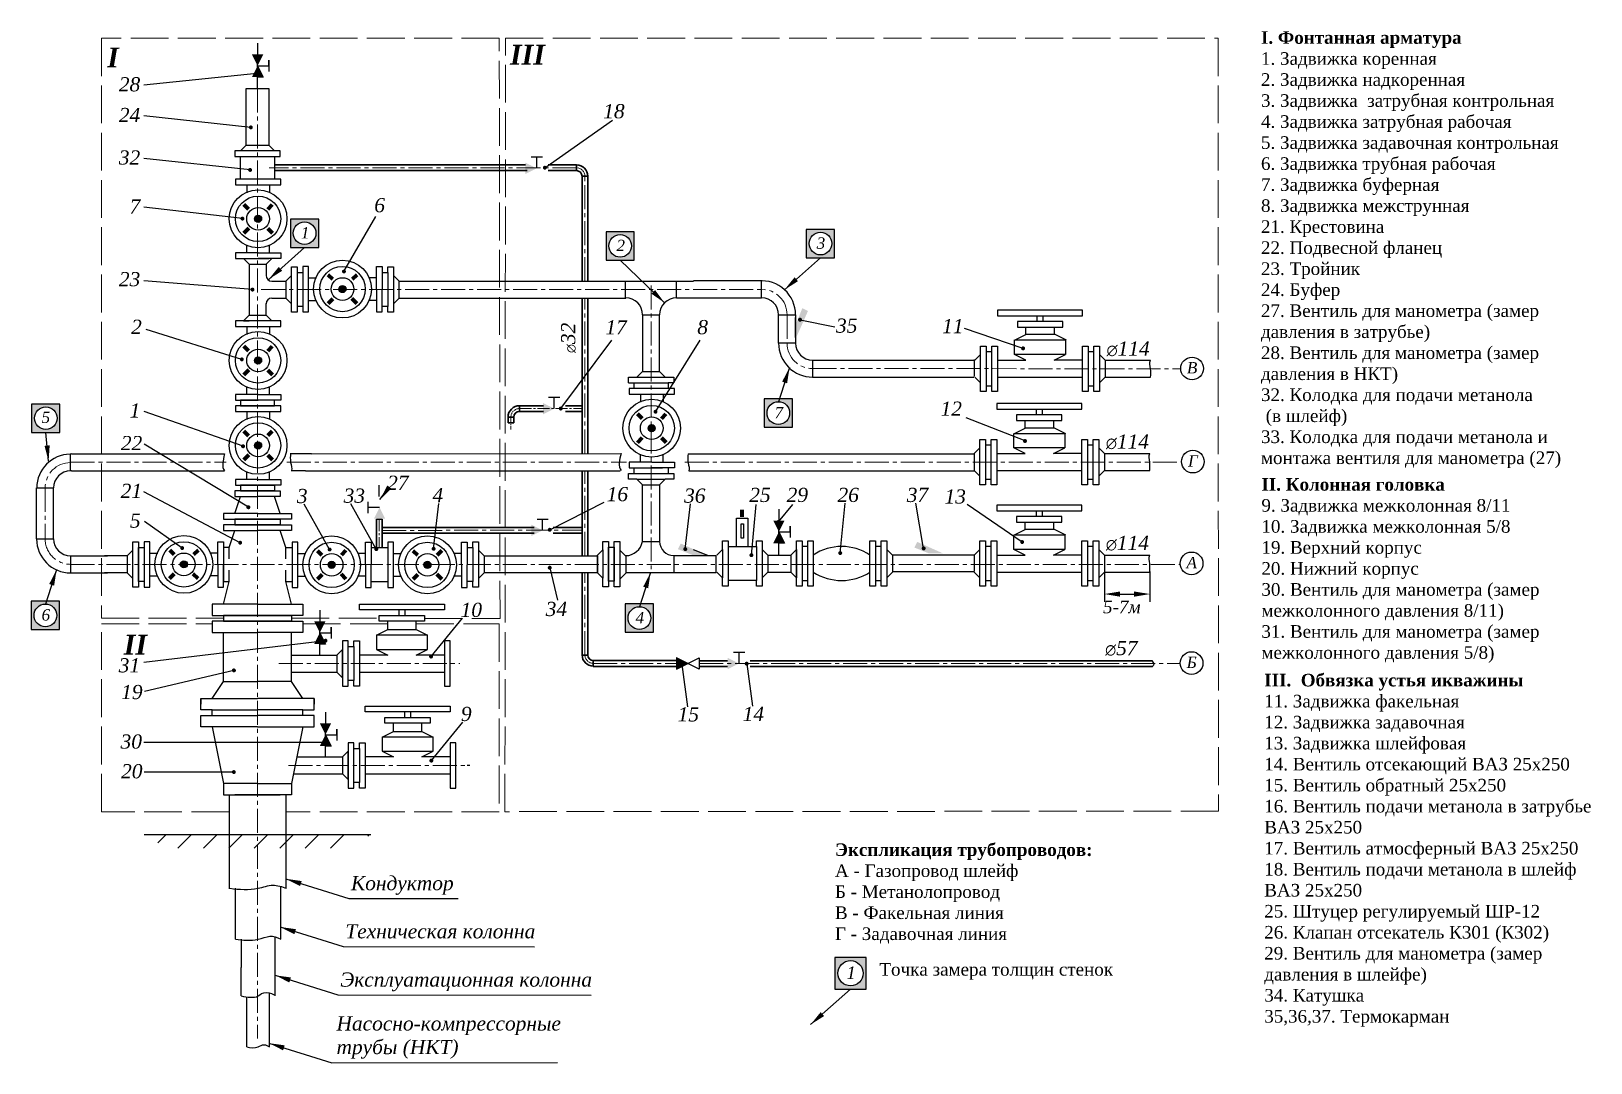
# Paper-space layout 'Layout1' of a CAD drawing. Header units: millimetres. Extents: x 10 to 257, y 25 to 188.
import ezdxf

# ---------------------------------------------------------------- set-up
doc = ezdxf.new("R2010")
doc.units = ezdxf.units.MM
doc.linetypes.add('ACAD_ISO02W100', pattern=[15, 12, -3])
doc.linetypes.add('CENTER2', pattern=[28.575, 19.05, -3.175, 3.175, -3.175])
doc.styles.add('style1', font='', dxfattribs={"height": 2})
doc.styles.get('style1').set_extended_font_data('Times New Roman Cyr', italic=True)
doc.dimstyles.new('ISO-25', dxfattribs={"dimtxt": 2.5, "dimasz": 2.5, "dimexe": 1.25, "dimexo": 0.625, "dimtad": 1, "dimtxsty": 'Standard', "dimcen": 2.5, "dimadec": 0, "dimazin": 0, "dimtfac": 1, "dimtmove": 0, "dimatfit": 3, "dimfxl": 0, "dimarcsym": 0})
doc.dimstyles.new('ISO-25$0', dxfattribs={"dimtxt": 2.5, "dimasz": 2.5, "dimexe": 1.25, "dimexo": 0.625, "dimtad": 1, "dimtxsty": 'style1', "dimcen": 2.5, "dimadec": 0, "dimazin": 0, "dimtfac": 1, "dimtmove": 1, "dimatfit": 3, "dimfxl": 0, "dimarcsym": 0})

psp = doc.layouts.get("Layout1")

# ---------------------------------------------------------------- texts
at = {"lineweight": 25, "char_height": 2, "attachment_point": 1, "style": 'style1'}
for s, insert, width in [('{\\fTimes New Roman|b1|i0|c204|p18;I. Фонтанная арматура\\P\\fTimes New Roman|b0|i0|c204|p18;1. Задвижка коренная\\P2. Задвижка надкоренная\\P3. Задвижка  затрубная контрольная\\P4. Задвижка затрубная рабочая\\P5. Задвижка задавочная контрольная\\P6. Задвижка трубная рабочая\\P7. Задвижка буферная\\P8. Задвижка межструнная\\P21. Крестовина\\P22. Подвесной фланец\\P23. Тройник\\P24. Буфер\\P27. Вентиль для манометра (замер\\Pдавления в затрубье)\\P28. Вентиль для манометра (замер\\Pдавления в НКТ)\\P32. Колодка для подачи метанола\\P (в шлейф)\\P33. Колодка для подачи метанола и\\Pмонтажа вентиля для манометра (27)}', (204.917, 188.495), 66.3955), ('{\\fTimes New Roman|b1|i0|c204|p18;II. Колонная головка\\P\\fTimes New Roman|b0|i0|c204|p18;9. Задвижка межколонная 8/11\\P10. Задвижка межколонная 5/8\\P19. Верхний корпус\\P20. Нижний корпус\\P30. Вентиль для манометра (замер\\Pмежколонного давления 8/11)\\P31. Вентиль для манометра (замер\\Pмежколонного давления 5/8)}', (204.986, 117.593), 66.1448), ('{\\fTimes New Roman|b1|i0|c204|p18;III.  Обвязка устья икважины\\P\\fTimes New Roman|b0|i0|c204|p18;11. Задвижка факельная\\P12. Задвижка задавочная\\P13. Задвижка шлейфовая\\P14. Вентиль отсекающий ВАЗ 25х250\\P15. Вентиль обратный 25х250\\P16. Вентиль подачи метанола в затрубье\\PВАЗ 25х250\\P17. Вентиль атмосферный ВАЗ 25х250\\P18. Вентиль подачи метанола в шлейф\\PВАЗ 25х250\\P25. Штуцер регулируемый ШР-12\\P26. Клапан отсекатель К301 (К302)\\P29. Вентиль для манометра (замер\\Pдавления в шлейфе)\\P34. Катушка\\P35,36,37. Термокарман}', (205.437, 86.538), 66.1448), ('{\\fTimes New Roman|b1|i0|c204|p18;Экспликация трубопроводов:\\P\\fTimes New Roman|b0|i0|c204|p18;А - Газопровод шлейф\\PБ - Метанолопровод\\PВ - Факельная линия\\PГ - Задавочная линия}', (137.308, 59.633), 66.1448), ('{\\fTimes New Roman Cyr|b0|i0|c204|p18;Точка замера толщин стенок}', (144.36, 40.643), 54.8932)]:
    psp.add_mtext(s, dxfattribs=dict(at, insert=insert, width=width))
for s, insert, char_height, width, attachment_point in [('{\\fTimes New Roman|b1|i1|c204|p18;I}', (21.798, 185.896), 3.14637, 4.03688, 1), ('{\\fTimes New Roman|b1|i1|c204|p18;I\\fTimes New Roman|b1|i1|c0|p18;II}', (85.731, 186.337), 3.14637, 8.28762, 1), ('{\\fTimes New Roman|b0|i1|c204|p18;28}', (27.047, 180.055), 2.2474, 3.08596, 6), ('{\\fTimes New Roman|b0|i1|c204|p18;24}', (27.047, 175.198), 2.2474, 3.08596, 6), ('{\\fTimes New Roman|b0|i1|c204|p18;18}', (103.923, 175.783), 2.2474, 3.08596, 6), ('{\\fTimes New Roman|b0|i1|c204|p18;32}', (27.047, 168.446), 2.2474, 3.08596, 6), ('{\\fTimes New Roman|b0|i1|c204|p18;7}', (27.057, 160.687), 2.2474, 3.08596, 6), ('{\\fTimes New Roman|b0|i1|c204|p18;6}', (65.892, 160.882), 2.2474, 3.08596, 6), ('{\\fTimes New Roman|b0|i1|c204|p18;23}', (27.057, 149.138), 2.2474, 3.08596, 6), ('{\\fTimes New Roman|b0|i1|c204|p18;2}', (27.303, 141.595), 2.2474, 3.08596, 6), ('{\\fTimes New Roman|b0|i1|c204|p18;17}', (104.27, 141.511), 2.2474, 3.08596, 6), ('{\\fTimes New Roman|b0|i1|c204|p18;8}', (117.156, 141.526), 2.2474, 3.08596, 6), ('{\\fTimes New Roman|b0|i1|c204|p18;35}', (140.871, 141.764), 2.2474, 3.08596, 6), ('{\\fTimes New Roman|b0|i1|c204|p18;11}', (157.711, 141.705), 2.2474, 3.08596, 6), ('{\\fSymbol|b0|i0|c2|p18;Ж\\fTimes New Roman|b0|i1|c204|p18;\\H1.333x;114}', (180.415, 139.266), 1.68555, 7.95689, 1), ('{\\fTimes New Roman|b0|i1|c204|p18;1}', (27.061, 128.324), 2.2474, 3.08596, 6), ('{\\fTimes New Roman|b0|i1|c204|p18;12}', (157.457, 128.601), 2.2474, 3.08596, 6), ('{\\fTimes New Roman|b0|i1|c204|p18;22}', (23.978, 124.268), 2.2474, 3.08596, 1), ('{\\fSymbol|b0|i0|c2|p18;Ж\\fTimes New Roman|b0|i1|c204|p18;\\H1.333x;114}', (180.302, 124.515), 1.68555, 7.95689, 1), ('{\\fTimes New Roman|b0|i1|c204|p18;21}', (23.943, 116.688), 2.2474, 3.08596, 1), ('{\\fTimes New Roman|b0|i1|c204|p18;27}', (66.234, 117.972), 2.2474, 2.95543, 1), ('{\\fTimes New Roman|b0|i1|c204|p18;3}', (51.912, 115.871), 2.2474, 2.04604, 1), ('{\\fTimes New Roman|b0|i1|c204|p18;33}', (59.33, 115.929), 2.2474, 2.04604, 1), ('{\\fTimes New Roman|b0|i1|c204|p18;4}', (73.425, 115.986), 2.2474, 2.04604, 1), ('{\\fTimes New Roman|b0|i1|c204|p18;16}', (101.075, 116.171), 2.2474, 2.04604, 1), ('{\\fTimes New Roman|b0|i1|c204|p18;36}', (113.361, 115.934), 2.2474, 2.04604, 1), ('{\\fTimes New Roman|b0|i1|c204|p18;25}', (123.705, 116.048), 2.2474, 2.04604, 1), ('{\\fTimes New Roman|b0|i1|c204|p18;29}', (129.639, 116.048), 2.2474, 2.04604, 1), ('{\\fTimes New Roman|b0|i1|c204|p18;26}', (137.709, 116.048), 2.2474, 2.04604, 1), ('{\\fTimes New Roman|b0|i1|c204|p18;37}', (148.708, 116.046), 2.2474, 2.04604, 1), ('{\\fTimes New Roman|b0|i1|c204|p18;13}', (154.695, 115.797), 2.2474, 2.04604, 1), ('{\\fTimes New Roman|b0|i1|c204|p18;5}', (27.11, 110.83), 2.2474, 3.08596, 6), ('{\\fSymbol|b0|i0|c2|p18;Ж\\fTimes New Roman|b0|i1|c204|p18;\\H1.333x;114}', (180.302, 108.429), 1.68555, 7.95689, 1), ('{\\fTimes New Roman|b0|i1|c204|p18;10}', (77.896, 97.806), 2.2474, 2.04604, 1), ('{\\fTimes New Roman|b0|i1|c204|p18;34}', (91.398, 97.95), 2.2474, 2.04604, 1), ('{\\fTimes New Roman|b1|i1|c204|p18;I\\fTimes New Roman|b1|i1|c0|p18;I}', (24.428, 92.726), 3.14637, 5.49835, 1), ('{\\fSymbol|b0|i0|c2|p18;Ж\\fTimes New Roman|b0|i1|c204|p18;\\H1.333x;57}', (180.189, 91.74), 1.68555, 7.95689, 1), ('{\\fTimes New Roman|b0|i1|c204|p18;31}', (27.026, 87.871), 2.2474, 3.08596, 6), ('{\\fTimes New Roman|b0|i1|c204|p18;19}', (24.022, 84.768), 2.2474, 3.08596, 1), ('{\\fTimes New Roman|b0|i1|c204|p18;9}', (77.939, 81.297), 2.2474, 2.04604, 1), ('{\\fTimes New Roman|b0|i1|c204|p18;15}', (112.339, 81.228), 2.2474, 2.04604, 1), ('{\\fTimes New Roman|b0|i1|c204|p18;14}', (122.656, 81.284), 2.2474, 2.04604, 1), ('{\\fTimes New Roman|b0|i1|c204|p18;30}', (23.93, 76.915), 2.2474, 3.08596, 1), ('{\\fTimes New Roman|b0|i1|c204|p18;20}', (24.012, 72.2), 2.2474, 3.08596, 1)]:
    psp.add_mtext(s, dxfattribs=dict(insert=insert, char_height=char_height, width=width, attachment_point=attachment_point))
at = {"attachment_point": 5, "style": 'style1'}
for s, insert, char_height, width in [('{\\fTimes New Roman|b0|i1|c204|p18;1}', (53.216, 156.513), 1.79792, 2.558), ('{\\fTimes New Roman|b0|i1|c204|p18;2}', (103.299, 154.499), 1.79792, 2.558), ('{\\fTimes New Roman|b0|i1|c204|p18;3}', (135.083, 154.866), 1.79792, 2.558), ('{\\fTimes New Roman|b0|i1|c204|p18;В}', (193.987, 135.096), 1.79792, 2.42819), ('{\\fTimes New Roman|b0|i1|c204|p18;7}', (128.401, 127.981), 1.79792, 2.558), ('{\\fTimes New Roman|b0|i1|c204|p18;5}', (12.07, 127.226), 1.79792, 2.558), ('{\\fTimes New Roman|b0|i1|c204|p18;Г}', (194.113, 120.319), 1.79792, 2.42819), ('{\\fTimes New Roman|b0|i1|c204|p18;А}', (193.92, 104.173), 1.79792, 2.42819), ('{\\fTimes New Roman|b0|i1|c204|p18;6}', (12.071, 95.874), 1.79792, 2.558), ('{\\fTimes New Roman|b0|i1|c204|p18;4}', (106.348, 95.454), 1.79792, 2.558), ('{\\fTimes New Roman|b0|i1|c204|p18;Б}', (193.918, 88.356), 1.79792, 2.42819), ('{\\fTimes New Roman|b0|i1|c204|p18;1}', (139.873, 39.097), 2, 2.8455)]:
    psp.add_mtext(s, dxfattribs=dict(at, insert=insert, char_height=char_height, width=width))
at = {"insert": (93.84, 137.447), "char_height": 1.34844, "width": 6.11661, "attachment_point": 1, "rotation": 90, "style": 'style1'}
psp.add_mtext('{\\fSymbol|b0|i0|c2|p18;Ж\\fTimes New Roman|b0|i1|c204|p18;\\H1.667x;32}', dxfattribs=at)
at = {"char_height": 2.2474, "attachment_point": 1}
for s, insert in [('{\\fTimes New Roman|b0|i1|c204|p18;Кондуктор}', (60.496, 54.447)), ('{\\fTimes New Roman|b0|i1|c204|p18;Техническая колонна}', (59.595, 46.806)), ('{\\fTimes New Roman|b0|i1|c204|p18;Эксплуатационная колонна}', (58.792, 39.145)), ('{\\fTimes New Roman|b0|i1|c204|p18;Насосно-компрессорные\\Pтрубы (НКТ)}', (58.198, 32.184))]:
    psp.add_mtext(s, dxfattribs=dict(at, insert=insert))

# ---------------------------------------------------------------- blocks, each defined once
blk = doc.blocks.new('задв')
for points in [[(146, 180), (147, 182), (146, 182), (145, 182)], [(145, 178), (146, 178), (147, 178), (146, 180)]]:
    blk.add_hatch(color=256).paths.add_polyline_path(points)
for p, q in [((146, 184), (146, 182)), ((146, 178), (146, 182)), ((146, 180), (148, 180)), ((146, 180), (147, 178)), ((148, 180), (148, 181)), ((148, 181), (148, 179)), ((147, 178), (146, 178)), ((146, 176), (146, 178))]:
    blk.add_line(p, q)
blk = doc.blocks.new('A$C63CE249D')
h = blk.add_hatch(color=256)
edge = h.paths.add_edge_path()
edge.add_arc((5.1, 7), 0.627, 0, 360)
for p, q in [((3.1, 13), (7.1, 13)), ((3.1, 13), (3.1, 11.58)), ((7.1, 13), (7.1, 11.58)), ((3.1, 1), (3.1, 2.42)), ((7.1, 1), (7.1, 2.42))]:
    blk.add_line(p, q)
at = {"lineweight": 100}
for p, q in [((3.4, 8.7), (2.58, 9.52)), ((6.82, 8.72), (7.6, 9.5)), ((2.58, 4.48), (3.44, 5.34)), ((7.63, 4.47), (6.82, 5.28))]:
    blk.add_line(p, q, dxfattribs=at)
blk.add_lwpolyline([(1.1, 13), (9.1, 13), (9.1, 14), (1.1, 14)], close=True)
for points in [[(5.1, 1), (1.1, 1), (1.1, 0), (5.1, 0)], [(5.1, 1), (9.1, 1), (9.1, 0), (5.1, 0)]]:
    blk.add_lwpolyline(points)
for radius in [5.1, 4, 2, 0.627]:
    blk.add_circle((5.1, 7), radius)
blk.add_point((5.1, 7))
blk = doc.blocks.new('A$C600E4215')
for p, q in [((19, 14.32), (4, 14.32)), ((4, 14.32), (4, 13.32)), ((19, 13.32), (19, 14.32)), ((4, 13.32), (19, 13.32)), ((15.5, 12.32), (7.5, 12.32)), ((7.5, 12.32), (7.5, 11.32)), ((7.5, 11.32), (15.5, 11.32)), ((9, 10.03), (9, 11.32)), ((9, 11.32), (14, 11.32)), ((11, 13.32), (12, 13.32)), ((11, 12.32), (11, 13.32)), ((12, 13.32), (12, 12.32)), ((14, 11.32), (14, 10.08)), ((15.5, 11.32), (15.5, 12.32)), ((7, 6.5), (7, 9.08)), ((7.12, 9.08), (9.12, 10.08)), ((7.12, 9.08), (16.12, 9.08)), ((9.12, 10.08), (14.12, 10.08)), ((14.12, 10.08), (16.12, 9.08)), ((16, 9.08), (16, 6.5)), ((1, 6.5), (0, 5.5)), ((1, 8), (2, 8)), ((1, 6.5), (1, 8)), ((1, 1.5), (1, 6.5)), ((2, 8), (2, 0)), ((3, 7), (2, 7)), ((3, 8), (4, 8)), ((3, 7), (3, 8)), ((3, 1), (3, 7)), ((4, 8), (4, 0)), ((16, 6.5), (7, 6.5)), ((9, 5.5), (7, 6.5)), ((14, 5.5), (16, 6.5)), ((19, 6.5), (19, 8)), ((19, 8), (20, 8)), ((19, 1.5), (19, 6.5)), ((20, 8), (20, 0)), ((21, 7), (20, 7)), ((21, 7), (21, 8)), ((21, 8), (22, 8)), ((21, 1), (21, 7)), ((22, 8), (22, 0)), ((22, 6.5), (23, 5.5)), ((4, 5.5), (7, 5.5)), ((7, 5.5), (9, 5.5)), ((16, 5.5), (14, 5.5)), ((19, 5.5), (16, 5.5)), ((23, 5.5), (30.5, 5.5)), ((23, 5.5), (23, 2.5)), ((30.5, 5.5), (31, 5.5)), ((0, 2.5), (1, 1.5)), ((1, 0), (1, 1.5)), ((2, 0), (1, 0)), ((2, 1), (3, 1)), ((3, 0), (3, 1)), ((4, 0), (3, 0)), ((4, 2.5), (19, 2.5)), ((19, 0), (19, 1.5)), ((20, 0), (19, 0)), ((20, 1), (21, 1)), ((21, 0), (21, 1)), ((22, 0), (21, 0)), ((23, 2.5), (22, 1.5)), ((23, 2.5), (31, 2.5))]:
    blk.add_line(p, q)
blk.add_open_spline([(31, 2.5), (31.03, 2.99), (31.1, 3.96), (30.77, 5.1), (31, 5.5)], degree=3)
blk = doc.blocks.new('задв1')
for p, q in [((94, 170), (96, 170)), ((95, 168), (95, 170))]:
    blk.add_line(p, q)
for points in [[(93, 169), (93, 167), (95, 168), (97, 169)], [(95, 168), (97, 169), (97, 167), (95, 168)]]:
    blk.add_solid(points)
blk = doc.blocks.new('*D22')
at = {"color": 0, "lineweight": -2}
for p, q in [((180.07, 102.87), (180.07, 97.94)), ((187.29, 102.75), (187.29, 97.94)), ((182.57, 99.19), (184.79, 99.19))]:
    blk.add_line(p, q, dxfattribs=at)
at = {"color": 0, "lineweight": -3}
for points in [[(182.57, 99.6), (182.57, 98.77), (180.07, 99.19)], [(184.79, 99.6), (184.79, 98.77), (187.29, 99.19)]]:
    blk.add_solid(points, dxfattribs=at)
at = {"layer": 'Defpoints', "color": 0, "lineweight": -3}
for p in [(180.07, 103.49), (187.29, 103.37), (187.29, 99.19)]:
    blk.add_point(p, dxfattribs=at)
at = {"color": 0, "lineweight": 18, "insert": (182.83, 97.13), "char_height": 2, "attachment_point": 5, "style": 'style1'}
blk.add_mtext('5-7м', dxfattribs=at)
blk = doc.blocks.new('йцук')
h = blk.add_hatch(color=256)
h.paths.add_polyline_path([(3, 120), (8, 120), (8, 125), (3, 125)])
edge = h.paths.add_edge_path(flags=16)
edge.add_arc((5.5, 122.5), 2, 0, 360)
blk.add_lwpolyline([(3, 120), (8, 120), (8, 125), (3, 125)], close=True)
blk.add_circle((5.5, 122.5), 2)

# ---------------------------------------------------------------- dimensions: what is measured, and where the dimension line sits
at = {"lineweight": 18}
dim = psp.add_linear_dim(base=(187.285, 99.188), p1=(180.068, 103.492), p2=(187.285, 103.374), text='5-7м', dimstyle='ISO-25$0', override={"dimtad": 3, "dimtofl": 0, "dimtmove": 2}, dxfattribs=at)
dim.commit()
dim.dimension.update_dxf_attribs({"geometry": '*D22', "text_midpoint": (182.833, 97.127), "dimtype": 160})

# ---------------------------------------------------------------- hatches: boundary and pattern name
h = psp.add_hatch(color=256)
edge = h.paths.add_edge_path()
edge.add_arc((45.75, 158.729), 0.563, 0, 360)
for points in [[(131.222, 142.295), (132.121, 144.542), (133.02, 144.092), (131.222, 140.047)], [(114.637, 105.406), (112.39, 106.305), (112.839, 107.204), (116.885, 105.406)], [(152.149, 105.672), (149.901, 106.571), (150.351, 107.47), (154.396, 105.672)], [(112.142, 89.069), (112.142, 87.271), (113.94, 88.17)]]:
    psp.add_hatch(color=256).paths.add_polyline_path(points)
h = psp.add_hatch(color=256)
edge = h.paths.add_edge_path()
edge.add_arc((45.75, 136.255), 0.563, 0, 360)
h = psp.add_hatch(color=256)
edge = h.paths.add_edge_path()
edge.add_arc((108.221, 125.516), 0.563, 0, 360)
h = psp.add_hatch(color=256)
edge = h.paths.add_edge_path()
edge.add_arc((45.75, 122.771), 0.563, 0, 360)
at = {"lineweight": 18}
h = psp.add_hatch(dxfattribs=at)
h.set_pattern_fill('ANSI31', color=256, scale=0.898962, style=0)
h.set_pattern_definition([(45, (-4.6835, 13.105), (-2.01823, 2.01823), [])])
h.paths.add_polyline_path([(27.679, 61.064), (31.234, 58.893), (60.027, 58.893), (63.638, 61.064), (50.153, 61.064)])

# ---------------------------------------------------------------- linework, layer by layer
for p, q in [((43.863, 170.416), (43.863, 179.405)), ((43.863, 179.405), (47.459, 179.405)), ((47.459, 179.405), (47.459, 170.416)), ((42.964, 169.517), (43.863, 170.416)), ((42.964, 165.022), (42.964, 168.618)), ((42.964, 168.618), (48.358, 168.618)), ((43.863, 170.416), (47.459, 170.416)), ((47.459, 170.416), (48.358, 169.517)), ((48.358, 168.618), (48.358, 165.022)), ((43.952, 164.123), (47.548, 164.123)), ((43.952, 164.123), (43.952, 162.849)), ((47.548, 164.123), (47.548, 162.849)), ((43.952, 153.336), (43.952, 154.61)), ((47.548, 153.336), (47.548, 154.61)), ((43.414, 152.437), (44.313, 151.538)), ((43.858, 152.437), (47.454, 152.437)), ((44.313, 151.538), (47.009, 151.538)), ((44.313, 151.538), (44.313, 143.447)), ((47.009, 151.538), (47.908, 152.437)), ((47.031, 151.538), (47.031, 149.74)), ((51.055, 149.74), (51.055, 151.088)), ((51.055, 151.088), (51.954, 151.088)), ((51.954, 151.088), (51.954, 143.896)), ((66.337, 150.189), (66.337, 151.088)), ((66.337, 151.088), (67.236, 151.088)), ((67.236, 151.088), (67.236, 143.896)), ((47.908, 148.841), (50.156, 148.841)), ((51.055, 149.74), (50.156, 148.841)), ((50.156, 148.841), (50.156, 146.144)), ((51.055, 145.245), (51.055, 149.74)), ((51.954, 150.189), (52.853, 150.189)), ((52.853, 150.189), (52.853, 144.795)), ((65.438, 150.189), (66.337, 150.189)), ((66.337, 150.189), (66.337, 144.795)), ((68.135, 148.841), (67.236, 149.74)), ((68.135, 146.144), (68.135, 148.841)), ((68.135, 148.841), (105.891, 148.841)), ((104.087, 148.44), (104.087, 148.889)), ((105.889, 148.848), (114.878, 148.848)), ((112.177, 146.192), (112.177, 148.889)), ((125.662, 148.889), (114.874, 148.889)), ((125.662, 146.192), (125.662, 148.889)), ((47.908, 146.144), (50.156, 146.144)), ((50.156, 146.144), (51.055, 145.245)), ((67.236, 145.245), (68.135, 146.144)), ((68.135, 146.144), (95.104, 146.144)), ((93.753, 146.151), (104.091, 146.151)), ((104.087, 146.192), (104.087, 148.44)), ((112.177, 146.192), (125.662, 146.192)), ((47.031, 143.514), (47.031, 145.312)), ((51.055, 143.896), (51.055, 145.245)), ((51.954, 143.896), (51.055, 143.896)), ((52.853, 144.795), (51.954, 144.795)), ((66.337, 144.795), (65.438, 144.795)), ((66.337, 143.896), (66.337, 144.795)), ((67.236, 143.896), (66.337, 143.896)), ((44.313, 143.447), (43.414, 142.548)), ((43.414, 142.548), (44.313, 142.548)), ((43.952, 141.649), (47.548, 141.649)), ((43.952, 141.649), (43.952, 140.375)), ((44.313, 143.447), (47.009, 143.447)), ((47.009, 143.447), (47.908, 142.548)), ((47.548, 141.649), (47.548, 140.375)), ((106.784, 143.495), (109.48, 143.495)), ((106.784, 143.495), (106.784, 134.506)), ((109.48, 134.506), (109.48, 143.495)), ((128.359, 139.001), (128.359, 143.495)), ((128.359, 143.495), (131.056, 143.495)), ((131.053, 141.705), (131.053, 143.054)), ((131.053, 139.907), (131.053, 141.705)), ((131.056, 143.495), (131.056, 139.001)), ((131.056, 139.001), (128.359, 139.001)), ((133.752, 136.304), (133.752, 133.607)), ((133.752, 136.304), (147.237, 136.304)), ((147.234, 136.311), (159.37, 136.311)), ((159.397, 136.383), (159.397, 133.686)), ((106.784, 134.506), (105.885, 133.607)), ((106.784, 134.506), (109.48, 134.506)), ((109.48, 134.506), (110.379, 133.607)), ((43.952, 130.861), (43.952, 132.136)), ((47.548, 130.861), (47.548, 132.136)), ((104.536, 132.708), (104.536, 133.607)), ((104.536, 133.607), (111.728, 133.607)), ((104.536, 132.708), (105.885, 132.708)), ((105.435, 131.809), (105.435, 132.708)), ((105.435, 132.708), (110.829, 132.708)), ((110.829, 132.708), (110.829, 131.809)), ((111.728, 132.708), (110.829, 132.708)), ((111.728, 133.607), (111.728, 132.708)), ((133.752, 133.607), (147.237, 133.607)), ((147.234, 133.614), (159.37, 133.614)), ((106.423, 130.91), (110.019, 130.91)), ((106.423, 130.91), (106.423, 129.636)), ((110.019, 130.91), (110.019, 129.636)), ((43.952, 128.165), (47.548, 128.165)), ((43.952, 128.165), (43.952, 126.89)), ((47.548, 128.165), (47.548, 126.89)), ((16.164, 121.414), (15.914, 121.38)), ((15.974, 118.717), (15.974, 121.38)), ((16.164, 121.414), (34.593, 121.414)), ((34.593, 121.414), (40.436, 121.414)), ((53.166, 121.425), (50.943, 121.425)), ((54.233, 121.425), (53.166, 121.425)), ((54.233, 121.425), (103.364, 121.474)), ((106.423, 120.122), (106.423, 121.397)), ((110.019, 120.122), (110.019, 121.397)), ((114.006, 121.44), (114.539, 121.44)), ((114.539, 121.44), (158.238, 121.44)), ((158.238, 121.44), (159.397, 121.44)), ((159.397, 121.44), (159.397, 118.772)), ((105.435, 118.324), (105.435, 119.223)), ((106.329, 119.223), (109.925, 119.223)), ((110.829, 119.223), (110.829, 118.324)), ((16.164, 118.717), (15.974, 118.717)), ((16.164, 118.717), (24.255, 118.717)), ((24.255, 118.717), (40.436, 118.717)), ((43.952, 117.377), (43.952, 118.651)), ((47.548, 117.377), (47.548, 118.651)), ((53.284, 118.728), (50.99, 118.728)), ((53.284, 118.728), (103.192, 118.728)), ((64.986, 114.688), (64.986, 116.486)), ((104.536, 117.425), (104.536, 118.324)), ((104.536, 118.324), (111.728, 118.324)), ((105.885, 117.425), (104.536, 117.425)), ((106.784, 116.527), (105.885, 117.425)), ((105.885, 117.425), (110.379, 117.425)), ((106.784, 107.537), (106.784, 116.527)), ((106.784, 116.527), (109.48, 116.527)), ((110.379, 117.425), (109.48, 116.527)), ((109.48, 116.527), (109.48, 107.986)), ((111.728, 117.425), (110.379, 117.425)), ((111.728, 118.324), (111.728, 117.425)), ((114.124, 118.743), (158.87, 118.743)), ((158.87, 118.743), (159.397, 118.743)), ((10.599, 107.946), (10.599, 116.036)), ((10.63, 116.036), (13.296, 116.036)), ((13.296, 107.946), (13.296, 116.036)), ((42.065, 111.983), (42.964, 114.68)), ((42.964, 114.68), (45.661, 114.68)), ((48.358, 114.68), (45.661, 114.68)), ((49.257, 111.983), (48.358, 114.68)), ((41.166, 106.59), (42.065, 109.286)), ((42.065, 109.286), (45.661, 109.286)), ((49.257, 109.286), (45.661, 109.286)), ((50.156, 106.59), (49.257, 109.286)), ((64.537, 111.092), (65.435, 111.092)), ((121.688, 106.732), (121.688, 111.226)), ((121.688, 111.226), (123.486, 111.226)), ((122.41, 108.08), (122.41, 110.327)), ((122.41, 110.327), (122.764, 110.327)), ((122.764, 110.327), (122.764, 108.08)), ((123.486, 111.226), (123.486, 106.732)), ((10.599, 107.946), (13.296, 107.946)), ((41.166, 106.59), (40.267, 106.59)), ((40.267, 106.59), (40.267, 101.196)), ((41.166, 104.792), (41.166, 106.59)), ((50.156, 104.792), (50.156, 106.59)), ((50.156, 106.59), (51.055, 106.59)), ((63.64, 106.59), (65.888, 106.59)), ((65.888, 106.59), (66.337, 106.59)), ((78.923, 106.59), (79.822, 106.59)), ((79.822, 106.59), (79.822, 107.488)), ((79.822, 107.488), (80.721, 107.488)), ((79.822, 106.59), (79.822, 101.196)), ((80.721, 107.488), (80.721, 100.297)), ((100.491, 106.188), (100.491, 107.537)), ((100.491, 107.537), (101.39, 107.537)), ((101.39, 107.537), (101.39, 100.345)), ((106.784, 107.537), (109.48, 107.537)), ((109.48, 107.986), (109.48, 107.537)), ((119.44, 106.282), (119.44, 107.631)), ((119.44, 107.631), (120.339, 107.631)), ((120.339, 107.631), (120.339, 100.439)), ((120.339, 106.732), (124.834, 106.732)), ((122.764, 108.08), (122.41, 108.08)), ((124.834, 106.732), (124.834, 107.631)), ((124.834, 107.631), (125.733, 107.631)), ((124.834, 106.732), (124.834, 101.338)), ((125.733, 107.631), (125.733, 100.439)), ((131.176, 107.631), (132.075, 107.631)), ((131.176, 106.282), (131.176, 107.631)), ((132.075, 107.631), (132.075, 100.439)), ((132.974, 106.732), (132.075, 106.732)), ((132.974, 107.631), (133.873, 107.631)), ((132.974, 106.732), (132.974, 107.631)), ((132.974, 101.338), (132.974, 106.732)), ((133.873, 107.631), (133.873, 100.439)), ((142.863, 107.631), (143.762, 107.631)), ((142.863, 106.282), (142.863, 107.631)), ((143.762, 107.631), (143.762, 100.439)), ((144.66, 106.732), (143.762, 106.732)), ((144.66, 107.631), (145.559, 107.631)), ((144.66, 106.732), (144.66, 107.631)), ((144.66, 101.338), (144.66, 106.732)), ((145.559, 107.631), (145.559, 100.439)), ((15.995, 105.241), (21.839, 105.241)), ((15.995, 105.241), (15.995, 102.544)), ((24.985, 105.241), (21.389, 105.241)), ((24.985, 105.241), (25.884, 106.14)), ((24.985, 105.241), (24.985, 102.544)), ((80.721, 106.14), (81.62, 105.241)), ((81.62, 105.241), (81.62, 102.544)), ((81.62, 105.241), (90.609, 105.241)), ((90.606, 105.249), (99.596, 105.249)), ((99.592, 105.289), (100.491, 106.188)), ((99.592, 105.289), (99.592, 102.593)), ((99.596, 105.249), (99.596, 102.552)), ((100.491, 106.188), (100.491, 101.694)), ((103.227, 106.116), (104.125, 105.217)), ((104.125, 105.217), (104.125, 102.52)), ((111.728, 105.289), (111.728, 102.593)), ((111.728, 105.289), (118.47, 105.289)), ((117.122, 105.289), (114.874, 106.188)), ((118.47, 102.593), (118.47, 105.289)), ((118.542, 105.383), (119.44, 106.282)), ((119.44, 106.282), (119.44, 101.787)), ((125.733, 106.282), (126.632, 105.383)), ((126.632, 105.383), (126.632, 102.686)), ((126.632, 105.383), (130.228, 105.383)), ((130.277, 105.383), (131.176, 106.282)), ((130.277, 105.383), (130.277, 102.686)), ((131.176, 106.282), (131.176, 101.787)), ((131.176, 101.787), (131.176, 106.282)), ((142.863, 101.787), (142.863, 106.282)), ((145.559, 106.282), (146.458, 105.383)), ((146.454, 105.434), (155.893, 105.434)), ((146.454, 105.434), (146.454, 102.737)), ((146.458, 105.383), (146.458, 102.686)), ((151.848, 105.434), (154.095, 105.434)), ((155.893, 105.434), (159.37, 105.434)), ((159.394, 105.463), (159.394, 102.766)), ((15.995, 102.544), (21.839, 102.544)), ((24.985, 102.544), (21.389, 102.544)), ((24.985, 102.544), (25.884, 101.645)), ((41.166, 101.196), (41.166, 102.994)), ((50.156, 101.196), (50.156, 102.994)), ((81.62, 102.544), (80.721, 101.645)), ((90.609, 102.544), (81.62, 102.544)), ((99.596, 102.552), (87.46, 102.552)), ((100.491, 101.694), (99.592, 102.593)), ((100.491, 100.345), (100.491, 101.694)), ((104.125, 102.52), (103.227, 101.621)), ((104.087, 102.593), (115.773, 102.593)), ((115.324, 102.593), (118.47, 102.593)), ((119.44, 101.787), (118.542, 102.686)), ((119.44, 100.439), (119.44, 101.787)), ((126.632, 102.686), (125.733, 101.787)), ((126.632, 102.686), (130.228, 102.686)), ((131.176, 101.787), (130.277, 102.686)), ((131.176, 100.439), (131.176, 101.787)), ((142.863, 100.439), (142.863, 101.787)), ((146.458, 102.686), (145.559, 101.787)), ((146.454, 102.748), (155.893, 102.748)), ((155.893, 102.748), (159.37, 102.748)), ((40.267, 97.6), (41.166, 101.196)), ((40.267, 101.196), (41.166, 101.196)), ((51.055, 97.6), (50.156, 101.196)), ((50.156, 101.196), (51.055, 101.196)), ((63.64, 101.196), (66.337, 101.196)), ((79.822, 101.196), (78.923, 101.196)), ((79.822, 100.297), (79.822, 101.196)), ((80.721, 100.297), (79.822, 100.297)), ((101.39, 100.345), (100.491, 100.345)), ((120.339, 100.439), (119.44, 100.439)), ((124.834, 101.338), (120.339, 101.338)), ((124.834, 100.439), (124.834, 101.338)), ((125.733, 100.439), (124.834, 100.439)), ((132.075, 100.439), (131.176, 100.439)), ((132.075, 101.338), (132.974, 101.338)), ((132.974, 100.439), (132.974, 101.338)), ((133.873, 100.439), (132.974, 100.439)), ((143.762, 100.439), (142.863, 100.439)), ((143.762, 101.338), (144.66, 101.338)), ((144.66, 100.439), (144.66, 101.338)), ((145.559, 100.439), (144.66, 100.439)), ((61.84, 96.709), (61.84, 97.608)), ((61.84, 97.608), (75.324, 97.608)), ((68.132, 96.709), (61.84, 96.709)), ((68.132, 96.259), (68.132, 96.709)), ((75.324, 96.709), (68.132, 96.709)), ((69.031, 96.709), (69.031, 95.81)), ((75.324, 97.608), (75.324, 96.709)), ((64.986, 94.911), (64.986, 95.81)), ((64.986, 95.81), (68.132, 95.81)), ((66.334, 94.911), (64.986, 94.911)), ((66.334, 93.562), (66.334, 94.911)), ((72.178, 94.911), (66.334, 94.911)), ((68.132, 95.81), (68.132, 96.259)), ((68.132, 95.81), (72.178, 95.81)), ((70.829, 93.562), (70.829, 94.911)), ((72.178, 95.81), (72.178, 94.911)), ((40.267, 85.309), (40.267, 93.105)), ((40.267, 93.105), (45.661, 93.105)), ((51.055, 93.105), (45.661, 93.105)), ((51.055, 85.309), (51.055, 93.105)), ((59.143, 91.764), (59.143, 84.573)), ((60.042, 91.764), (59.143, 91.764)), ((60.042, 84.573), (60.042, 91.764)), ((60.941, 90.865), (60.941, 91.764)), ((60.941, 91.764), (61.84, 91.764)), ((61.84, 91.764), (61.84, 84.573)), ((64.537, 92.663), (66.334, 93.562)), ((72.627, 92.663), (64.537, 92.663)), ((64.537, 92.663), (64.537, 90.416)), ((66.334, 93.562), (70.829, 93.562)), ((70.829, 93.562), (72.627, 92.663)), ((72.627, 90.416), (72.627, 92.663)), ((76.223, 91.764), (75.324, 91.764)), ((75.324, 91.764), (75.324, 86.82)), ((76.223, 84.573), (76.223, 91.764)), ((51.052, 89.517), (58.244, 89.517)), ((59.143, 90.416), (58.244, 89.517)), ((58.26, 89.55), (58.26, 86.853)), ((59.143, 85.921), (59.143, 90.416)), ((60.042, 90.865), (60.941, 90.865)), ((60.941, 90.865), (60.941, 85.472)), ((66.334, 89.517), (61.84, 89.517)), ((64.537, 90.416), (66.334, 89.517)), ((64.537, 90.416), (72.627, 90.416)), ((70.829, 89.517), (72.627, 90.416)), ((75.324, 89.517), (70.829, 89.517)), ((112.142, 89.121), (112.142, 87.323)), ((51.052, 86.82), (58.244, 86.82)), ((58.244, 86.82), (59.143, 85.921)), ((61.84, 86.82), (75.324, 86.82)), ((75.324, 86.82), (75.324, 84.573)), ((112.142, 87.271), (115.738, 89.069)), ((115.738, 87.271), (112.142, 89.069)), ((115.738, 89.069), (115.738, 87.271)), ((38.469, 82.612), (40.267, 85.309)), ((40.267, 85.309), (45.661, 85.309)), ((51.055, 85.309), (45.661, 85.309)), ((52.853, 82.612), (51.055, 85.309)), ((59.143, 84.573), (60.042, 84.573)), ((60.941, 85.472), (60.042, 85.472)), ((60.941, 84.573), (60.941, 85.472)), ((61.84, 84.573), (60.941, 84.573)), ((75.324, 84.573), (76.223, 84.573)), ((36.671, 82.612), (36.671, 81.713)), ((36.671, 80.814), (36.671, 82.612)), ((36.671, 82.612), (45.661, 82.612)), ((54.651, 82.612), (45.661, 82.612)), ((54.651, 80.814), (54.651, 82.612)), ((54.651, 82.612), (54.651, 81.713)), ((38.469, 80.814), (36.671, 80.814)), ((36.671, 78.118), (36.671, 79.915)), ((36.671, 79.915), (45.661, 79.915)), ((38.469, 79.915), (38.469, 80.814)), ((38.469, 80.814), (45.661, 80.814)), ((52.853, 80.814), (45.661, 80.814)), ((54.651, 79.915), (45.661, 79.915)), ((52.853, 80.814), (54.651, 80.814)), ((52.853, 79.915), (52.853, 80.814)), ((54.651, 78.118), (54.651, 79.915)), ((62.739, 81.426), (76.223, 81.426)), ((62.739, 80.527), (62.739, 81.426)), ((69.031, 80.527), (62.739, 80.527)), ((65.885, 79.628), (69.031, 79.628)), ((65.885, 78.729), (65.885, 79.628)), ((76.223, 80.527), (69.031, 80.527)), ((69.031, 80.078), (69.031, 80.527)), ((69.031, 79.628), (69.031, 80.078)), ((69.031, 79.628), (73.077, 79.628)), ((69.93, 80.527), (69.93, 79.628)), ((73.077, 79.628), (73.077, 78.729)), ((76.223, 81.426), (76.223, 80.527)), ((45.661, 78.118), (36.671, 78.118)), ((45.661, 78.118), (38.469, 78.118)), ((38.469, 78.118), (40.267, 69.128)), ((45.661, 78.118), (52.853, 78.118)), ((45.661, 78.118), (54.651, 78.118)), ((52.853, 78.118), (51.055, 69.128)), ((65.435, 76.482), (67.233, 77.381)), ((67.233, 78.729), (65.885, 78.729)), ((73.077, 78.729), (67.233, 78.729)), ((67.233, 77.381), (67.233, 78.729)), ((67.233, 77.381), (71.728, 77.381)), ((71.728, 77.381), (71.728, 78.729)), ((71.728, 77.381), (73.526, 76.482)), ((60.042, 75.583), (60.042, 68.391)), ((60.941, 75.583), (60.042, 75.583)), ((60.941, 68.391), (60.941, 75.583)), ((60.941, 74.684), (61.84, 74.684)), ((61.84, 75.583), (62.739, 75.583)), ((61.84, 74.684), (61.84, 75.583)), ((61.84, 74.684), (61.84, 69.29)), ((62.739, 75.583), (62.739, 68.391)), ((73.526, 76.482), (65.435, 76.482)), ((65.435, 76.482), (65.435, 74.235)), ((73.526, 74.235), (73.526, 76.482)), ((76.223, 75.583), (76.223, 70.639)), ((77.122, 75.583), (76.223, 75.583)), ((77.122, 68.391), (77.122, 75.583)), ((51.951, 73.336), (59.143, 73.336)), ((60.042, 74.235), (59.143, 73.336)), ((59.159, 73.368), (59.159, 70.672)), ((60.042, 69.74), (60.042, 74.235)), ((67.233, 73.336), (62.739, 73.336)), ((65.435, 74.235), (73.526, 74.235)), ((65.435, 74.235), (67.233, 73.336)), ((71.728, 73.336), (73.526, 74.235)), ((76.223, 73.336), (71.728, 73.336)), ((79.369, 71.987), (78.92, 71.987)), ((51.415, 70.639), (59.143, 70.639)), ((59.143, 70.639), (60.042, 69.74)), ((62.739, 70.639), (76.223, 70.639)), ((76.223, 70.639), (76.223, 68.391)), ((41.166, 67.33), (41.166, 57.441)), ((45.661, 67.33), (42.065, 67.33)), ((45.661, 67.33), (49.257, 67.33)), ((50.156, 67.33), (50.156, 57.441)), ((60.042, 68.391), (60.941, 68.391)), ((61.84, 69.29), (60.941, 69.29)), ((61.84, 68.391), (61.84, 69.29)), ((62.739, 68.391), (61.84, 68.391)), ((76.223, 68.391), (77.122, 68.391)), ((27.679, 61.064), (50.153, 61.064)), ((50.153, 61.064), (63.638, 61.064)), ((41.166, 57.441), (41.166, 52.394)), ((50.156, 57.441), (50.156, 52.487)), ((42.158, 44.413), (42.158, 52.503)), ((49.35, 51.604), (49.35, 52.798)), ((49.35, 44.413), (49.35, 52.503)), ((48.451, 39.918), (48.456, 44.806)), ((43.057, 44.413), (43.057, 39.918)), ((43.057, 35.423), (43.057, 39.918)), ((48.451, 35.423), (48.451, 39.918)), ((43.956, 27.332), (43.956, 35.267)), ((47.552, 27.332), (47.552, 35.879))]:
    psp.add_line(p, q)
at = {"linetype": 'CENTER2', "lineweight": 18, "ltscale": 0.2}
for p, q in [((45.661, 179.405), (45.661, 28.675)), ((96.277, 166.828), (47.506, 166.82)), ((97.625, 148.841), (97.625, 165.479)), ((46.242, 147.526), (125.662, 147.526)), ((97.625, 121.468), (97.625, 146.151)), ((108.132, 148.166), (108.132, 103.139)), ((129.707, 143.495), (129.707, 139.001)), ((133.752, 134.955), (192.08, 134.947)), ((15.974, 120.091), (40.698, 120.091)), ((50.328, 120.091), (104.203, 120.091)), ((113.472, 120.091), (192.08, 120.091)), ((97.625, 105.249), (97.625, 118.728)), ((11.962, 116.036), (11.947, 107.946)), ((65.435, 109.294), (97.167, 109.313)), ((15.995, 103.893), (192.08, 103.893)), ((97.625, 89.517), (97.625, 102.552)), ((49.022, 88.168), (77.789, 88.168)), ((98.945, 88.168), (112.142, 88.168)), ((115.739, 88.168), (192.08, 88.168)), ((50.603, 71.987), (79.369, 71.987))]:
    psp.add_line(p, q, dxfattribs=at)
at = {"lineweight": 30}
for p, q in [((48.355, 167.277), (78.92, 167.277)), ((48.355, 166.378), (78.92, 166.378)), ((78.809, 167.273), (88.21, 167.273)), ((78.92, 166.378), (88.457, 166.378)), ((91.782, 167.277), (96.277, 167.277)), ((91.782, 166.378), (96.277, 166.378)), ((96.277, 167.277), (96.277, 166.378)), ((97.176, 165.479), (98.075, 165.479)), ((97.176, 165.479), (97.176, 148.841)), ((98.075, 165.479), (98.075, 148.841)), ((97.176, 146.144), (97.176, 121.425)), ((98.075, 146.144), (98.075, 121.425)), ((91.056, 129.071), (87.229, 129.071)), ((87.229, 129.071), (87.229, 128.172)), ((94.519, 129.071), (97.176, 129.071)), ((85.432, 127.273), (85.432, 126.374)), ((85.432, 127.273), (86.33, 127.273)), ((85.432, 126.374), (86.33, 126.374)), ((86.33, 126.374), (86.33, 127.273)), ((91.056, 128.172), (87.229, 128.172)), ((94.519, 128.172), (97.176, 128.172)), ((97.176, 118.728), (97.176, 105.241)), ((98.075, 118.728), (98.075, 105.241)), ((64.537, 106.597), (64.537, 111.092)), ((65.435, 106.597), (65.435, 111.092)), ((89.592, 109.755), (65.435, 109.755)), ((97.06, 109.755), (92.565, 109.755)), ((89.592, 108.856), (65.435, 108.856)), ((97.06, 108.856), (92.565, 108.856)), ((97.176, 102.544), (97.176, 89.517)), ((98.075, 102.544), (98.075, 89.517)), ((97.176, 89.517), (98.075, 89.517)), ((98.945, 88.628), (112.182, 88.628)), ((98.945, 88.628), (98.945, 87.748)), ((98.945, 87.719), (112.182, 87.719)), ((115.738, 88.618), (120.272, 88.618)), ((115.738, 87.719), (120.272, 87.719)), ((123.868, 88.618), (187.694, 88.618)), ((123.868, 87.719), (187.694, 87.719))]:
    psp.add_line(p, q, dxfattribs=at)
at = {"lineweight": 100}
for p, q in [((44.218, 160.261), (43.486, 160.993)), ((47.301, 160.28), (47.997, 160.976)), ((43.489, 156.468), (44.259, 157.238)), ((48.027, 156.452), (47.295, 157.185)), ((44.218, 137.787), (43.486, 138.519)), ((47.301, 137.806), (47.997, 138.502)), ((43.489, 133.994), (44.259, 134.764)), ((48.027, 133.978), (47.295, 134.711)), ((106.689, 127.048), (105.957, 127.78)), ((109.772, 127.067), (110.468, 127.763)), ((44.218, 124.302), (43.486, 125.035)), ((47.301, 124.321), (47.997, 125.018)), ((105.96, 123.255), (106.73, 124.025)), ((110.498, 123.239), (109.766, 123.972)), ((43.489, 120.51), (44.259, 121.28)), ((48.027, 120.494), (47.295, 121.226))]:
    psp.add_line(p, q, dxfattribs=at)
at = {"linetype": 'CENTER2', "lineweight": 18, "ltscale": 0.05}
psp.add_line((85.881, 127.273), (85.881, 125.281), dxfattribs=at)
at = {"linetype": 'CENTER2', "lineweight": 18, "ltscale": 0.1}
for p, q in [((87.229, 128.622), (97.176, 128.622)), ((64.986, 111.092), (64.986, 106.597))]:
    psp.add_line(p, q, dxfattribs=at)
at = {"lineweight": 80}
psp.add_line((122.587, 111.44), (122.587, 112.575), dxfattribs=at)
at = {"linetype": 'ACAD_ISO02W100', "lineweight": 18, "ltscale": 0.5}
for points in [[(72.178, 95.301), (84.147, 95.306), (84.034, 187.385), (20.877, 187.385), (20.877, 95.36), (40.267, 95.36)], [(41.166, 64.661), (20.877, 64.661), (20.877, 94.461), (38.467, 94.461)], [(70.829, 94.461), (84.032, 94.461), (84.032, 64.661), (50.156, 64.661)], [(51.055, 95.36), (64.986, 95.36)], [(52.85, 94.461), (66.334, 94.461)]]:
    psp.add_lwpolyline(points, dxfattribs=at)
psp.add_lwpolyline([(85.018, 187.385), (198.103, 187.385), (198.175, 64.749), (84.93, 64.661)], close=True, dxfattribs=at)
for points in [[(42.065, 168.618), (49.257, 168.618), (49.257, 169.517), (42.065, 169.517)], [(42.154, 164.123), (49.346, 164.123), (49.346, 165.022), (42.154, 165.022)], [(42.154, 141.649), (49.346, 141.649), (49.346, 142.548), (42.154, 142.548)], [(104.625, 130.91), (111.817, 130.91), (111.817, 131.809), (104.625, 131.809)], [(42.154, 128.165), (49.346, 128.165), (49.346, 129.064), (42.154, 129.064)], [(42.964, 129.064), (48.358, 129.064), (48.358, 129.963), (42.964, 129.963)], [(25.884, 107.488), (26.783, 107.488), (26.783, 100.297), (25.884, 100.297)], [(26.783, 106.59), (27.682, 106.59), (27.682, 101.196), (26.783, 101.196)], [(101.39, 106.638), (102.289, 106.638), (102.289, 101.244), (101.39, 101.244)], [(102.289, 107.537), (103.188, 107.537), (103.188, 100.345), (102.289, 100.345)]]:
    psp.add_lwpolyline(points, close=True)
for points in [[(45.75, 153.336), (42.154, 153.336), (42.154, 152.437), (45.75, 152.437)], [(45.75, 153.336), (49.346, 153.336), (49.346, 152.437), (45.75, 152.437)], [(45.75, 130.861), (42.154, 130.861), (42.154, 129.963), (45.75, 129.963)], [(45.75, 130.861), (49.346, 130.861), (49.346, 129.963), (45.75, 129.963)], [(108.221, 120.122), (104.625, 120.122), (104.625, 119.223), (108.221, 119.223)], [(108.221, 120.122), (111.817, 120.122), (111.817, 119.223), (108.221, 119.223)], [(45.75, 117.377), (42.154, 117.377), (42.154, 116.478), (45.75, 116.478)], [(45.661, 116.478), (42.964, 116.478), (42.964, 115.579), (45.661, 115.579)], [(45.661, 116.478), (48.358, 116.478), (48.358, 115.579), (45.661, 115.579)], [(45.75, 117.377), (49.346, 117.377), (49.346, 116.478), (45.75, 116.478)], [(45.661, 115.579), (42.065, 115.579), (42.065, 114.68), (45.661, 114.68)], [(45.661, 115.579), (49.257, 115.579), (49.257, 114.68), (45.661, 114.68)], [(45.661, 111.983), (40.267, 111.983), (40.267, 111.084), (45.661, 111.084)], [(45.661, 111.983), (51.055, 111.983), (51.055, 111.084), (45.661, 111.084)], [(45.661, 110.185), (40.267, 110.185), (40.267, 109.286), (45.661, 109.286)], [(45.661, 111.084), (42.065, 111.084), (42.065, 110.185), (45.661, 110.185)], [(45.661, 111.084), (49.257, 111.084), (49.257, 110.185), (45.661, 110.185)], [(45.661, 110.185), (51.055, 110.185), (51.055, 109.286), (45.661, 109.286)], [(45.661, 97.6), (38.469, 97.6), (38.469, 95.802), (45.661, 95.802)], [(45.661, 97.6), (52.853, 97.6), (52.853, 95.802), (45.661, 95.802)], [(45.661, 94.903), (38.469, 94.903), (38.469, 93.105), (45.661, 93.105)], [(45.661, 95.802), (40.267, 95.802), (40.267, 94.903), (45.661, 94.903)], [(45.661, 95.802), (51.055, 95.802), (51.055, 94.903), (45.661, 94.903)], [(45.661, 94.903), (52.853, 94.903), (52.853, 93.105), (45.661, 93.105)], [(45.661, 69.128), (40.267, 69.128), (40.267, 67.33), (45.661, 67.33)], [(45.661, 69.128), (51.055, 69.128), (51.055, 67.33), (45.661, 67.33)]]:
    psp.add_lwpolyline(points)
for centre, radius in [((45.75, 158.729), 4.584), ((45.75, 158.729), 3.596), ((45.75, 158.729), 1.798), ((45.75, 158.729), 0.563), ((45.75, 136.255), 4.584), ((45.75, 136.255), 3.596), ((45.75, 136.255), 1.798), ((45.75, 136.255), 0.563), ((193.975, 134.976), 1.798), ((108.221, 125.516), 4.584), ((108.221, 125.516), 3.596), ((45.75, 122.771), 4.584), ((45.75, 122.771), 3.596), ((108.221, 125.516), 1.798), ((45.75, 122.771), 1.798), ((108.221, 125.516), 0.563), ((45.75, 122.771), 0.563), ((194.102, 120.199), 1.798), ((193.908, 104.054), 1.798), ((193.906, 88.237), 1.798)]:
    psp.add_circle(centre, radius)
at = {"lineweight": 30}
for centre, radius, start, end in [((96.277, 165.479), 1.798, 0, 90), ((96.277, 165.479), 0.899, 0, 90), ((87.229, 127.273), 1.798, 90, 180), ((87.229, 127.273), 0.899, 90, 180), ((98.945, 89.517), 1.769, 180, 270), ((98.945, 89.517), 0.87, 180, 270)]:
    psp.add_arc(centre, radius, start, end, dxfattribs=at)
at = {"linetype": 'CENTER2', "lineweight": 18, "ltscale": 0.1}
for centre, radius, start, end in [((96.277, 165.479), 1.348, 0, 90), ((98.945, 89.517), 1.319, 180, 270)]:
    psp.add_arc(centre, radius, start, end, dxfattribs=at)
for centre, radius, start, end in [((47.93, 149.74), 0.899, 180, 270), ((125.662, 143.495), 5.394, 0, 95.19443), ((47.93, 145.245), 0.899, 90, 180), ((104.087, 143.495), 2.697, 0, 90), ((112.177, 143.495), 2.697, 90, 180), ((125.662, 143.495), 2.697, 0, 90), ((133.752, 139.001), 5.394, 180, 270), ((133.752, 139.001), 2.697, 180, 270), ((15.974, 116.036), 5.344, 90.65001, 180), ((15.974, 116.036), 2.681, 90, 180), ((15.993, 107.946), 5.394, 180, 270), ((15.993, 107.946), 2.697, 180, 270), ((104.087, 107.986), 2.697, 270, 350.40593), ((111.728, 107.537), 2.247, 180, 270), ((138.368, 98.566), 8.166, 56.60151, 123.39849), ((138.368, 109.503), 8.166, 236.60151, 303.39849)]:
    psp.add_arc(centre, radius, start, end)
at = {"linetype": 'CENTER2', "lineweight": 18, "ltscale": 0.2}
for centre, radius, start, end in [((125.662, 143.495), 4.045, 0, 90), ((133.752, 139.001), 4.045, 180, 270), ((15.974, 116.036), 4.012, 90, 180), ((15.993, 107.946), 4.045, 180, 270.0464)]:
    psp.add_arc(centre, radius, start, end, dxfattribs=at)
at = {"linetype": 'CENTER2', "lineweight": 18, "ltscale": 0.05}
psp.add_arc((87.229, 127.273), 1.348, 90, 180, dxfattribs=at)
for points in [[(40.436, 121.414), (40.179, 120.409), (39.922, 119.403), (40.436, 118.717)], [(103.364, 121.474), (103.107, 120.468), (102.849, 119.463), (103.364, 118.777)]]:
    psp.add_open_spline(points, degree=3)
for points, knots in [([(50.916, 121.519), (50.87, 121.06), (50.783, 120.196), (51.188, 119.127), (51.033, 118.822)], [0, 0, 0, 0, 1.5935678, 3.0060963, 3.0060963, 3.0060963, 3.0060963]), ([(114.006, 121.44), (113.96, 120.982), (113.873, 120.117), (114.278, 119.048), (114.124, 118.743)], [0, 0, 0, 0, 1.5935678, 3.0060963, 3.0060963, 3.0060963, 3.0060963]), ([(42.158, 44.413), (43.359, 44.27), (45.205, 44.05), (47.628, 45.1), (48.675, 44.788), (49.35, 44.413)], [0, 0, 0, 0, 4, 6.1467286, 8.1402984, 8.1402984, 8.1402984, 8.1402984]), ([(43.057, 35.423), (44.062, 35.233), (45.616, 34.938), (46.588, 36.247), (48.199, 35.702), (48.451, 35.559)], [0, 0, 0, 0, 3, 4.6435395, 5.6629799, 5.6629799, 5.6629799, 5.6629799])]:
    psp.add_open_spline(points, degree=3, knots=knots)
at = {"start_tangent": (-0.8643735, -0.2469639), "end_tangent": (0.7805176, 0.44601)}
psp.add_spline([(187.694, 88.618), (187.879, 87.93), (187.694, 87.719)], degree=3, dxfattribs=at)
psp.add_spline([(41.259, 52.503), (45.754, 52.503), (48.109, 52.995), (50.249, 52.503)], degree=3)
at = {"start_tangent": (0.699103, -0.5651439)}
psp.add_spline([(43.956, 27.332), (45.754, 27.332), (46.703, 27.692), (47.552, 27.332)], degree=3, dxfattribs=at)
for p in [(45.75, 158.729), (45.75, 136.255), (108.221, 125.516), (45.75, 122.771)]:
    psp.add_point(p)

# ---------------------------------------------------------------- block references
at = {"linetype": 'ByBlock', "lineweight": -3, "xscale": 0.8989619924408688, "yscale": 0.8989619924408688, "zscale": 0.8989619924408688}
psp.add_blockref('задв', (-85.587, 21.188), dxfattribs=at)
at = {"xscale": 0.8989619924408688, "yscale": 0.8989619924408688, "zscale": 0.8989619924408688}
for name, p in [('задв1', (4.583, 15.714)), ('йцук', (48.19, 46.323)), ('йцук', (98.273, 44.308)), ('йцук', (130.057, 44.675)), ('A$C600E4215', (159.525, 131.341)), ('йцук', (7.114, 16.965)), ('задв1', (7.35, -22.417)), ('йцук', (123.375, 17.79)), ('A$C600E4215', (159.397, 116.525)), ('задв', (-2.83, -52.755)), ('A$C600E4215', (159.391, 100.419)), ('задв1', (5.515, -41.733)), ('йцук', (7.045, -14.317)), ('задв', (-75.702, -68.758)), ('йцук', (101.321, -14.737)), ('задв1', (36.682, -62.859)), ('задв', (-74.803, -84.939))]:
    psp.add_blockref(name, p, dxfattribs=at)
at = {"xscale": 0.8989619924408688, "yscale": 0.8989619924408688, "zscale": 0.8989619924408688, "rotation": 90}
for name, p in [('A$C63CE249D', (65.438, 142.997)), ('задв1', (216.055, 27.538)), ('A$C63CE249D', (40.267, 99.316)), ('A$C63CE249D', (63.722, 99.234)), ('A$C63CE249D', (78.923, 99.234))]:
    psp.add_blockref(name, p, dxfattribs=at)
psp.add_blockref('йцук', (134.282, -83.478))

psp.set_redraw_order([(e.dxf.handle, doc.entitydb.next_handle()) for e in psp.query("TEXT MTEXT ATTDEF DIMENSION ARC_DIMENSION")])  # texts and dimensions are drawn at this point

# ---------------------------------------------------------------- leaders
at = {"lineweight": 18}
for points, override in [([(45.549, 181.764), (27.598, 179.933)], {"dimgap": 0.625, "dimtad": 0, "dimldrblk": 'DotSmall'}), ([(44.601, 173.234), (27.598, 175.075)], {"dimgap": 0.625, "dimtad": 0, "dimldrblk": 'DotSmall'}), ([(91.261, 166.839), (102.008, 174.388)], {"dimgap": 0.625, "dimtad": 0, "dimldrblk": 'DotSmall'}), ([(44.482, 166.481), (27.598, 168.323)], {"dimgap": 0.625, "dimtad": 0, "dimldrblk": 'DotSmall'}), ([(43.268, 158.765), (27.608, 160.564)], {"dimgap": 0.625, "dimtad": 0, "dimldrblk": 'DotSmall'}), ([(59.379, 150.373), (64.451, 159.098)], {"dimgap": 0.625, "dimtad": 0, "dimldrblk": 'DotSmall'}), ([(47.432, 149.125), (53.134, 154.198)], {"dimgap": 0.625, "dimtad": 0}), ([(110.27, 145.402), (103.217, 152.184)], {"dimgap": 0.625, "dimtad": 0}), ([(129.299, 147.478), (135.001, 152.551)], {"dimgap": 0.625, "dimtad": 0}), ([(44.862, 147.497), (27.606, 148.911)], {"dimgap": 0.625, "dimtad": 0, "dimldrblk": 'DotSmall'}), ([(43.174, 136.427), (27.995, 141.173)], {"dimgap": 0.625, "dimtad": 0, "dimldrblk": 'DotSmall'}), ([(131.758, 142.717), (137.305, 141.612)], {"dimgap": 0.625, "dimtad": 0, "dimldrblk": 'DotSmall'}), ([(167.162, 138.172), (157.862, 141.328)], {"dimgap": 0.625, "dimtad": 0, "dimldrblk": 'DotSmall'}), ([(93.783, 128.621), (101.875, 139.451)], {"dimgap": 0.625, "dimtad": 0, "dimldrblk": 'DotSmall'}), ([(108.829, 128.122), (115.912, 139.451)], {"dimgap": 0.625, "dimtad": 0, "dimldrblk": 'DotSmall'}), ([(130.1, 135.139), (128.319, 129.711)], {"dimgap": 0.625, "dimtad": 0}), ([(167.47, 123.48), (158.141, 127.159)], {"dimgap": 0.625, "dimtad": 0, "dimldrblk": 'DotSmall'}), ([(12.508, 120.254), (12.059, 124.841)], {"dimgap": 0.625, "dimtad": 0}), ([(113.547, 106.321), (114.355, 113.49)], {"dimgap": 0.625, "dimtad": 0, "dimldrblk": 'DotSmall'}), ([(124.046, 105.36), (124.812, 113.377)], {"dimgap": 0.625, "dimtad": 0, "dimldrblk": 'DotSmall'}), ([(128.347, 110.637), (130.639, 113.425)], {"dimgap": 0.625, "dimtad": 0, "dimldrblk": 'DotSmall'}), ([(138.141, 105.701), (138.93, 113.604)], {"dimgap": 0.625, "dimtad": 0, "dimldrblk": 'DotSmall'}), ([(151.383, 106.433), (150.143, 113.602)], {"dimgap": 0.625, "dimtad": 0, "dimldrblk": 'DotSmall'}), ([(167.012, 107.446), (158.301, 113.401)], {"dimgap": 0.625, "dimtad": 0, "dimldrblk": 'DotSmall'}), ([(13.77, 103.031), (11.989, 97.603)], {"dimgap": 0.625, "dimtad": 0}), ([(108.047, 102.611), (106.266, 97.184)], {"dimgap": 0.625, "dimtad": 0}), ([(133.439, 30.879), (139.782, 36.522)], {"dimgap": 0.625, "dimtad": 0})]:
    psp.add_leader(points, dimstyle='ISO-25', override=override, dxfattribs=at)
at = {"linetype": 'ByBlock', "lineweight": 18}
for points, override in [([(43.362, 122.638), (27.656, 128.167)], {"dimgap": 0.625, "dimtad": 0, "dimldrblk": 'DotSmall'}), ([(44.208, 112.961), (27.658, 122.987)], {"dimgap": 0.625, "dimtad": 0, "dimldrblk": 'DotSmall'}), ([(65.097, 114.167), (66.09, 115.5)], {"dimgap": 0.625, "dimtad": 0}), ([(42.909, 107.336), (27.623, 115.408)], {"dimgap": 0.625, "dimtad": 0, "dimldrblk": 'DotSmall'}), ([(57.099, 106.258), (53.048, 113.454)], {"dimgap": 0.625, "dimtad": 0, "dimldrblk": 'DotSmall'}), ([(64.517, 106.316), (60.466, 113.513)], {"dimgap": 0.625, "dimtad": 0, "dimldrblk": 'DotSmall'}), ([(73.611, 106.373), (74.418, 113.542)], {"dimgap": 0.625, "dimtad": 0, "dimldrblk": 'DotSmall'}), ([(92.038, 109.389), (100.679, 113.769)], {"dimgap": 0.625, "dimtad": 0, "dimldrblk": 'DotSmall'}), ([(33.706, 106.487), (27.705, 110.692)], {"dimgap": 0.625, "dimtad": 0, "dimldrblk": 'DotSmall'}), ([(92.038, 103.369), (93.292, 98.227)], {"dimgap": 0.625, "dimtad": 0, "dimldrblk": 'DotSmall'}), ([(73.208, 89.273), (78.21, 95.362)], {"dimgap": 0.625, "dimtad": 0, "dimldrblk": 'DotSmall'}), ([(56.455, 91.79), (27.621, 88.323)], {"dimgap": 0.625, "dimtad": 0, "dimldrblk": 'DotSmall'}), ([(41.915, 87.075), (27.702, 83.732)], {"dimgap": 0.625, "dimtad": 0, "dimldrblk": 'DotSmall'}), ([(112.98, 88.033), (113.907, 81.28)], {"dimgap": 0.625, "dimtad": 0, "dimldrblk": 'DotSmall'}), ([(123.296, 88.141), (124.224, 81.387)], {"dimgap": 0.625, "dimtad": 0, "dimldrblk": 'DotSmall'}), ([(73.251, 72.764), (78.252, 78.853)], {"dimgap": 0.625, "dimtad": 0, "dimldrblk": 'DotSmall'}), ([(56.445, 75.661), (27.611, 75.634)], {"dimgap": 0.625, "dimtad": 0, "dimldrblk": 'DotSmall'}), ([(41.905, 70.946), (27.693, 70.919)], {"dimgap": 0.625, "dimtad": 0, "dimldrblk": 'DotSmall'})]:
    psp.add_leader(points, dimstyle='ISO-25', override=override, dxfattribs=at)
at = {"linetype": 'ByBlock', "lineweight": 18, "annotation_type": 0, "has_hookline": 1, "hookline_direction": 0}
for points, text_width in [([(50.156, 54.006), (60.13, 50.886), (77.508, 50.861)], 16.022), ([(49.254, 46.365), (59.228, 43.244), (89.644, 43.202)], 29.743), ([(48.451, 38.704), (58.425, 35.583), (98.634, 35.559)], 38.912), ([(47.456, 27.937), (57.43, 24.816), (93.263, 24.849)], 34.952)]:
    psp.add_leader(points, dimstyle='ISO-25', override={"dimgap": 0.625, "dimtad": 0}, dxfattribs=dict(at, text_width=text_width))

doc.saveas('drawing.dxf')
